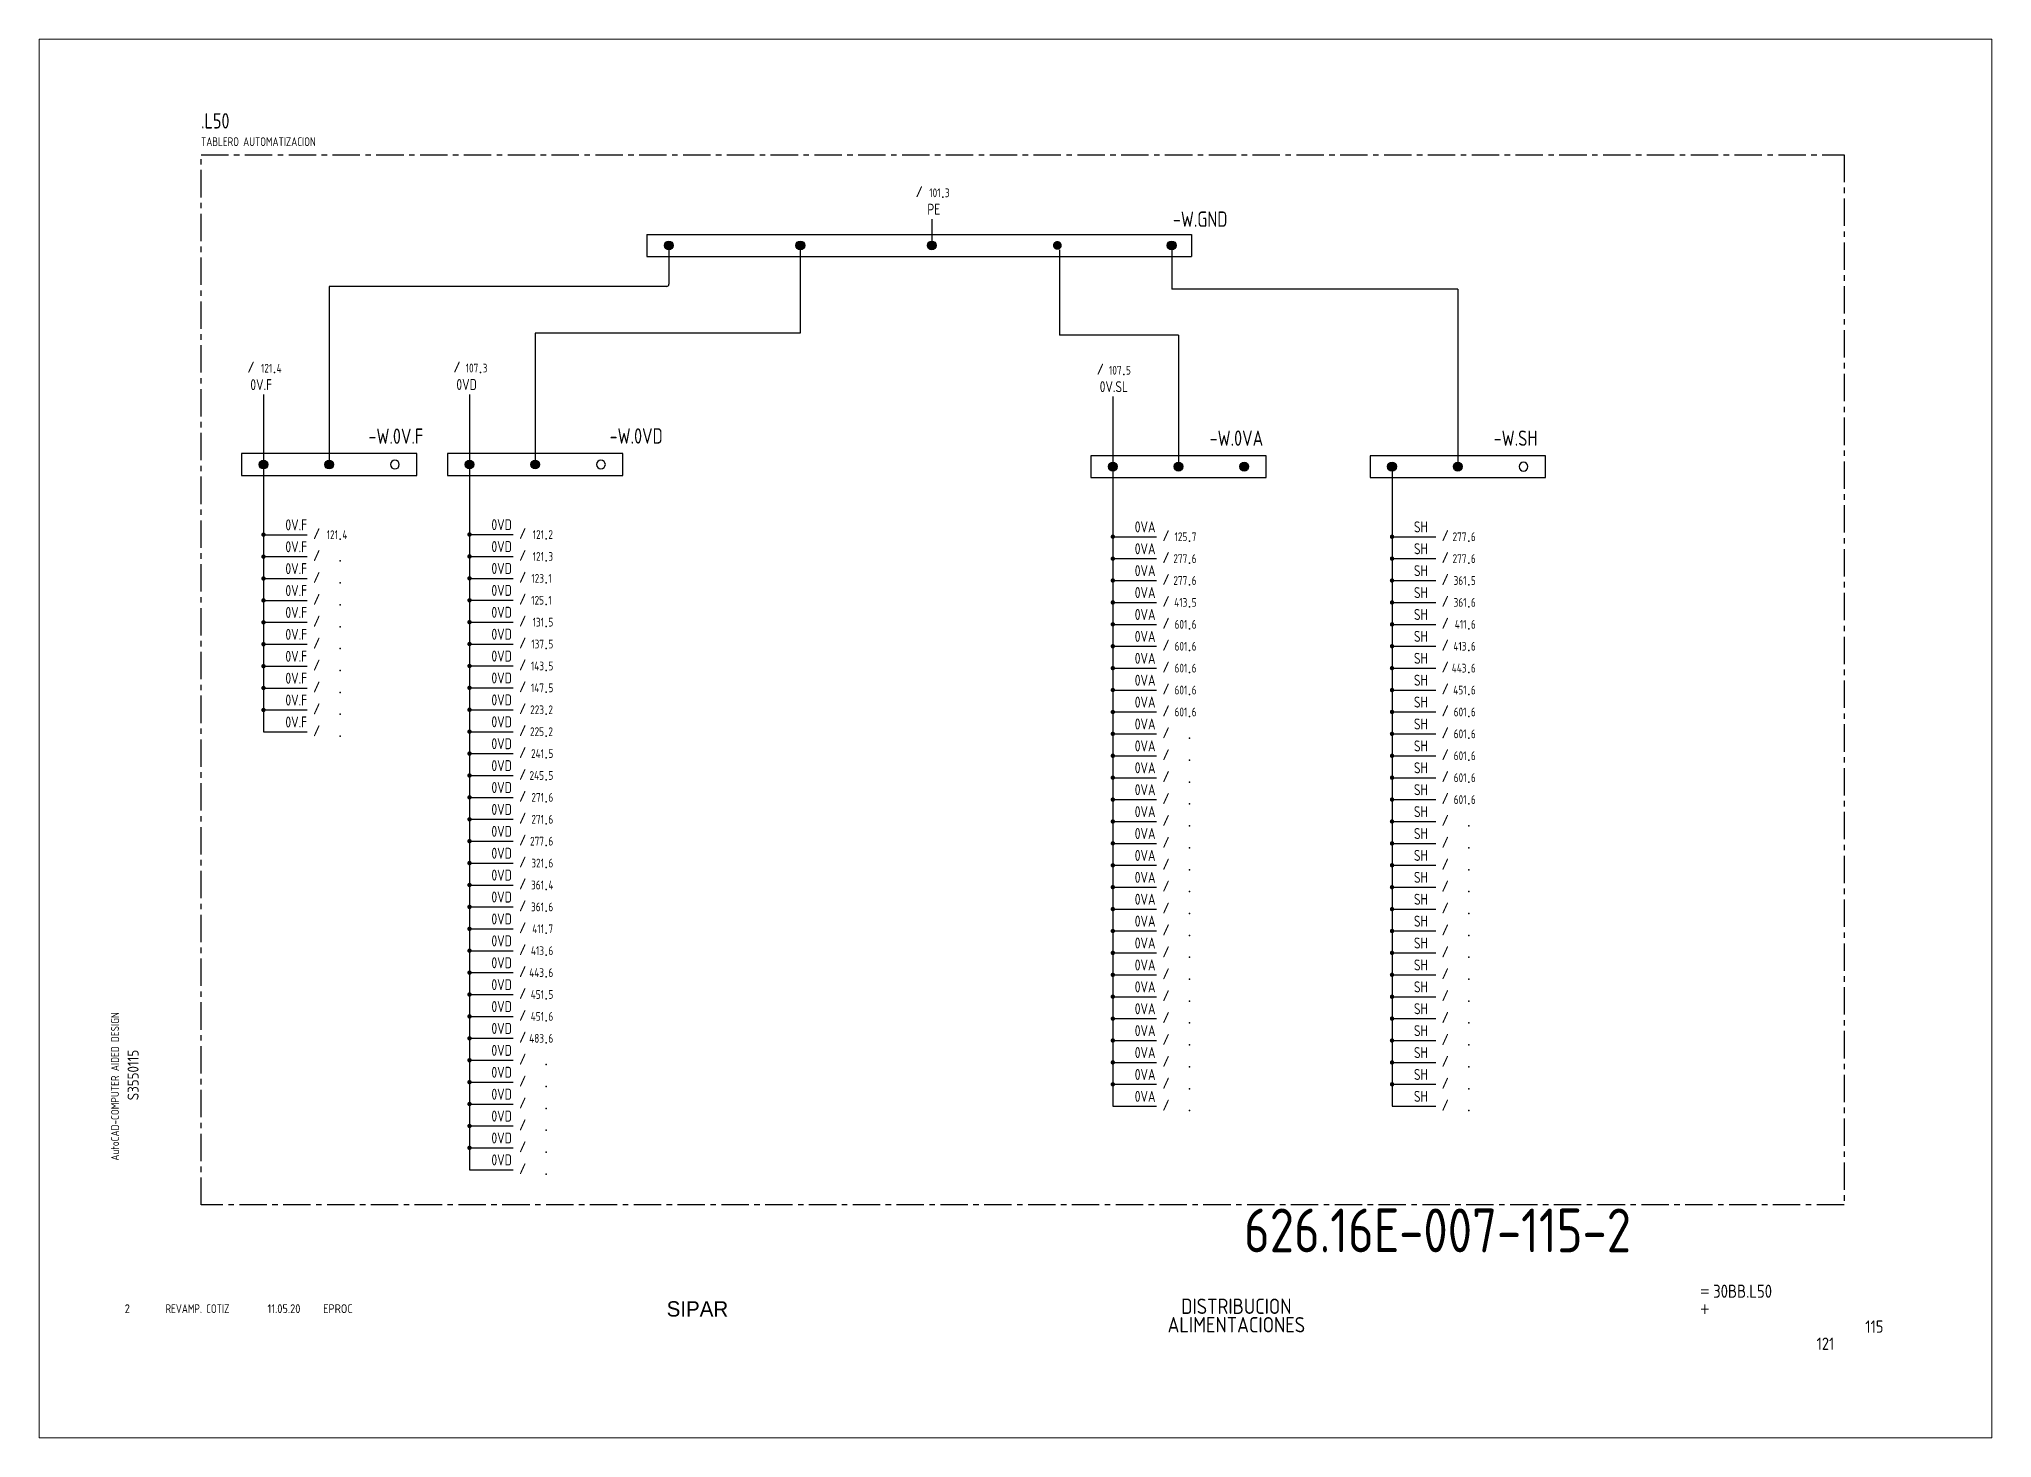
# Paper-space layout 'Presentación1' of a CAD drawing. Extents: x -7 to 439, y -14 to 305.
# The model-space entities are those that its viewports show. They can reach past a viewport. Long polylines and large blocks are cut down to what shows.
import ezdxf
from ezdxf.enums import TextEntityAlignment as Align

# ---------------------------------------------------------------- set-up
doc = ezdxf.new("R2010")
doc.units = 0
doc.header["$LTSCALE"] = 5
doc.header["$MEASUREMENT"] = 0
doc.header["$PDSIZE"] = -2
doc.linetypes.add('CENTER', pattern=[2, 1.25, -0.25, 0.25, -0.25])
doc.layers.get('0').update_dxf_attribs({"linetype": 'CONTINUOUS'})
doc.layers.add('CART', color=7, linetype='CONTINUOUS')
doc.styles.add('DIN', font='DIN.shx', dxfattribs={"width": 0.85})
doc.styles.add('ISO', font='DIN', dxfattribs={"width": 0.8})
doc.styles.add('N', font='ROMANS', dxfattribs={"width": 0.85, "height": 3})
doc.styles.add('SIMPLEX', font='SIMPLEX', dxfattribs={"width": 0.85})
doc.styles.add('X', font='UNIV.SHX', dxfattribs={"height": 3.5})

psp = doc.layouts.new('Presentación1')

msp = doc.modelspace()

# ---------------------------------------------------------------- texts
at = {"color": 3, "style": 'DIN'}
for s, width, p in [('2', 0.9, (12.79, 14.05)), ('REVAMP. COTIZ', 0.8, (22.1, 14.05)), ('11.05.20', 0.9, (45.38, 14.05)), ('EPROC', 0.9, (58.06, 14.05))]:
    msp.add_text(s, height=2, dxfattribs=dict(at, width=width)).set_placement(p)
at = {"color": 2, "insert": (268.25, 37.92), "char_height": 10, "width": 111.0411, "attachment_point": 1, "style": 'DIN'}
msp.add_mtext('626.16E-007-115-2', dxfattribs=at)
at = {"layer": 'CART', "color": 1, "style": 'DIN', "width": 0.9}
msp.add_text('AutoCAD-COMPUTER AIDED DESIGN', height=1.8, rotation=90, dxfattribs=at).set_placement((11.47, 48.84))
at = {"layer": 'CART', "color": 3, "style": 'N', "width": 0.85}
for s, p in [('=', (372.24, 17.91)), ('+', (372.24, 13.87))]:
    msp.add_text(s, height=2.5, dxfattribs=at).set_placement(p)
at = {"layer": 'CART', "color": 3, "style": 'DIN', "width": 0.9, "flags": 1}
msp.add_attdef('S3550115', text='', height=2.5, rotation=90, dxfattribs=at).set_placement((15.95, 68.38), align=Align.CENTER)
at = {"layer": 'CART', "color": 3, "style": 'DIN', "width": 0.85}
msp.add_attdef('30BB.L50', text='', height=3, dxfattribs=at).set_placement((375.33, 16.63), align=Align.BOTTOM_LEFT)
at = {"layer": 'CART', "color": 6, "style": 'X', "flags": 1}
msp.add_attdef('SIPAR', text='', height=3.5, dxfattribs=at).set_placement((143.5, 15), align=Align.MIDDLE)
at = {"layer": 'CART', "color": 2, "style": 'DIN', "width": 0.9, "flags": 1}
for tag, p in [('DISTRIBUCION', (266.5, 15.6)), ('ALIMENTACIONES', (266.5, 11.39))]:
    msp.add_attdef(tag, text='', height=3.5, dxfattribs=at).set_placement(p, align=Align.MIDDLE)
msp.add_attdef('115', text='', height=2.8, dxfattribs=at).set_placement((414.2, 9.56), align=Align.RIGHT)
at = {"layer": 'CART', "color": 7, "style": 'DIN', "width": 0.9, "flags": 1}
msp.add_attdef('121', (398.93, 5.65), '', height=2.8, dxfattribs=at)

# ---------------------------------------------------------------- blocks, each defined once
blk = doc.blocks.new('CEI1076')
blk.add_point((-3.5, -1))
at = {"style": 'ISO'}
blk.add_text('/', height=2.5, dxfattribs=at).set_placement((-8, -1), align=Align.RIGHT)
for tag, height, style, flags, p in [('FG', 2, 'ISO', 8, (-4, -1)), ('#LINEA', 2.5, 'SIMPLEX', 1, (13.5, -4))]:
    blk.add_attdef(tag, text='', height=height, dxfattribs=dict(style=style, flags=flags)).set_placement(p, align=Align.RIGHT)
for tag, p, height, style, flags in [('CAT', (-3, -1), 2, 'ISO', 8), ('PRES', (2.5, -8.5), 2.5, 'SIMPLEX', 9)]:
    blk.add_attdef(tag, p, '', height=height, dxfattribs=dict(style=style, flags=flags))
at = {"color": 7, "linetype": 'Continuous', "style": 'ISO'}
blk.add_attdef('NOME', (3.5, 1), '', height=2.5, dxfattribs=at)
blk = doc.blocks.new('NOTA')
at = {"color": 5, "linetype": 'Continuous'}
blk.add_line((0, 0), (0, 0), dxfattribs=at)
at = {"color": 3, "style": 'DIN', "width": 0.8}
blk.add_attdef('NOME', text='', height=3.5, dxfattribs=at).set_placement((0, 0), align=Align.MIDDLE)
at = {"color": 7, "style": 'SIMPLEX', "flags": 9}
for tag, p in [('TIPO', (-2.04, -5.14)), ('QUADRO', (-2.04, -7.64))]:
    blk.add_attdef(tag, p, '', height=1, dxfattribs=at)
blk = doc.blocks.new('BOX')
at = {"color": 3, "style": 'ISO', "width": 0.8}
blk.add_attdef('BOX', (0, 6), '', height=3.5, dxfattribs=at)
at = {"color": 7, "style": 'ISO', "width": 0.8}
blk.add_attdef('DESC', (0, 2), '', height=2, dxfattribs=at)

# ---------------------------------------------------------------- linework, layer by layer
for p, q in [((196.98, 263.76), (196.98, 257.76)), ((136.98, 258.01), (136.98, 248.91)), ((166.98, 258.01), (166.98, 237.76)), ((226.15, 256.76), (226.15, 237.26)), ((251.74, 258.01), (251.74, 247.76)), ((59.46, 248.41), (59.46, 208.22)), ((136.48, 248.41), (59.46, 248.41)), ((317.03, 247.76), (251.74, 247.76)), ((317.03, 247.76), (317.03, 207.76)), ((106.48, 237.76), (106.48, 208.26)), ((166.98, 237.76), (106.48, 237.76)), ((253.31, 237.26), (226.15, 237.26)), ((253.31, 237.26), (253.31, 207.76)), ((44.46, 223.72), (44.46, 207.72)), ((91.48, 223.76), (91.48, 207.76)), ((238.31, 223.26), (238.31, 207.26)), ((44.46, 207.22), (44.46, 146.72)), ((91.48, 207.26), (91.48, 46.76)), ((238.31, 206.76), (238.31, 61.26)), ((302.03, 206.76), (302.03, 61.26)), ((44.46, 191.72), (54.46, 191.72)), ((91.48, 191.76), (101.48, 191.76)), ((238.31, 191.26), (248.31, 191.26)), ((302.03, 191.26), (312.03, 191.26)), ((44.46, 186.72), (54.46, 186.72)), ((91.48, 186.76), (101.48, 186.76)), ((238.31, 186.26), (248.31, 186.26)), ((302.03, 186.26), (312.03, 186.26)), ((44.46, 181.72), (54.46, 181.72)), ((91.48, 181.76), (101.48, 181.76)), ((238.31, 181.26), (248.31, 181.26)), ((302.03, 181.26), (312.03, 181.26)), ((44.46, 176.72), (54.46, 176.72)), ((91.48, 176.76), (101.48, 176.76)), ((238.31, 176.26), (248.31, 176.26)), ((302.03, 176.26), (312.03, 176.26)), ((44.46, 171.72), (54.46, 171.72)), ((91.48, 171.76), (101.48, 171.76)), ((238.31, 171.26), (248.31, 171.26)), ((302.03, 171.26), (312.03, 171.26)), ((44.46, 166.72), (54.46, 166.72)), ((91.48, 166.76), (101.48, 166.76)), ((238.31, 166.26), (248.31, 166.26)), ((302.03, 166.26), (312.03, 166.26)), ((44.46, 161.72), (54.46, 161.72)), ((91.48, 161.76), (101.48, 161.76)), ((238.31, 161.26), (248.31, 161.26)), ((302.03, 161.26), (312.03, 161.26)), ((44.46, 156.72), (54.46, 156.72)), ((91.48, 156.76), (101.48, 156.76)), ((238.31, 156.26), (248.31, 156.26)), ((302.03, 156.26), (312.03, 156.26)), ((44.46, 151.72), (54.46, 151.72)), ((91.48, 151.76), (101.48, 151.76)), ((238.31, 151.26), (248.31, 151.26)), ((302.03, 151.26), (312.03, 151.26)), ((44.46, 146.72), (54.46, 146.72)), ((91.48, 146.76), (101.48, 146.76)), ((238.31, 146.26), (248.31, 146.26)), ((302.03, 146.26), (312.03, 146.26)), ((91.48, 141.76), (101.48, 141.76)), ((238.31, 141.26), (248.31, 141.26)), ((302.03, 141.26), (312.03, 141.26)), ((91.48, 136.76), (101.48, 136.76)), ((238.31, 136.26), (248.31, 136.26)), ((302.03, 136.26), (312.03, 136.26)), ((91.48, 131.76), (101.48, 131.76)), ((238.31, 131.26), (248.31, 131.26)), ((302.03, 131.26), (312.03, 131.26)), ((91.48, 126.76), (101.48, 126.76)), ((238.31, 126.26), (248.31, 126.26)), ((302.03, 126.26), (312.03, 126.26)), ((91.48, 121.76), (101.48, 121.76)), ((238.31, 121.26), (248.31, 121.26)), ((302.03, 121.26), (312.03, 121.26)), ((91.48, 116.76), (101.48, 116.76)), ((238.31, 116.26), (248.31, 116.26)), ((302.03, 116.26), (312.03, 116.26)), ((91.48, 111.76), (101.48, 111.76)), ((238.31, 111.26), (248.31, 111.26)), ((302.03, 111.26), (312.03, 111.26)), ((91.48, 106.76), (101.48, 106.76)), ((238.31, 106.26), (248.31, 106.26)), ((302.03, 106.26), (312.03, 106.26)), ((91.48, 101.76), (101.48, 101.76)), ((238.31, 101.26), (248.31, 101.26)), ((302.03, 101.26), (312.03, 101.26)), ((91.48, 96.76), (101.48, 96.76)), ((238.31, 96.26), (248.31, 96.26)), ((302.03, 96.26), (312.03, 96.26)), ((91.48, 91.76), (101.48, 91.76)), ((238.31, 91.26), (248.31, 91.26)), ((302.03, 91.26), (312.03, 91.26)), ((91.48, 86.76), (101.48, 86.76)), ((238.31, 86.26), (248.31, 86.26)), ((302.03, 86.26), (312.03, 86.26)), ((91.48, 81.76), (101.48, 81.76)), ((238.31, 81.26), (248.31, 81.26)), ((302.03, 81.26), (312.03, 81.26)), ((91.48, 76.76), (101.48, 76.76)), ((238.31, 76.26), (248.31, 76.26)), ((302.03, 76.26), (312.03, 76.26)), ((91.48, 71.76), (101.48, 71.76)), ((238.31, 71.26), (248.31, 71.26)), ((302.03, 71.26), (312.03, 71.26)), ((91.48, 66.76), (101.48, 66.76)), ((238.31, 66.26), (248.31, 66.26)), ((302.03, 66.26), (312.03, 66.26)), ((91.48, 61.76), (101.48, 61.76)), ((238.31, 61.26), (248.31, 61.26)), ((302.03, 61.26), (312.03, 61.26)), ((91.48, 56.76), (101.48, 56.76)), ((91.48, 51.76), (101.48, 51.76)), ((91.48, 46.76), (101.48, 46.76))]:
    msp.add_line(p, q)
at = {"color": 4}
for p, q in [((131.98, 260.26), (131.98, 255.26)), ((256.24, 260.26), (256.24, 255.26)), ((86.48, 210.26), (86.48, 205.26)), ((126.48, 210.26), (86.48, 210.26)), ((233.31, 209.76), (233.31, 204.76)), ((273.31, 209.76), (233.31, 209.76)), ((273.31, 204.76), (273.31, 209.76)), ((337.03, 209.76), (297.03, 209.76)), ((297.03, 209.76), (297.03, 204.76)), ((337.03, 204.76), (337.03, 209.76)), ((86.48, 205.26), (126.48, 205.26)), ((233.31, 204.76), (273.31, 204.76)), ((297.03, 204.76), (337.03, 204.76))]:
    msp.add_line(p, q, dxfattribs=at)
at = {"color": 4, "linetype": 'Continuous'}
for p, q in [((131.98, 260.26), (256.24, 260.26)), ((131.98, 255.26), (256.24, 255.26))]:
    msp.add_line(p, q, dxfattribs=at)
at = {"color": 3, "linetype": 'CENTER'}
msp.add_lwpolyline([(30.21, 38.73), (30.21, 278.44), (405.21, 278.44), (405.21, 38.73)], close=True, dxfattribs=at)
for points, const_width in [([(136.48, 257.76, 1), (137.48, 257.76, 1)], 1), ([(166.48, 257.76, 1), (167.48, 257.76, 1)], 1), ([(196.48, 257.76, 1), (197.48, 257.76, 1)], 1), ([(225.15, 257.76, 1), (226.15, 257.76, 1)], 1), ([(252.24, 257.76, -1), (251.24, 257.76, -1)], 1), ([(43.96, 207.72, 1), (44.96, 207.72, 1)], 1), ([(58.96, 207.72, 1), (59.96, 207.72, 1)], 1), ([(90.98, 207.76, 1), (91.98, 207.76, 1)], 1), ([(105.98, 207.76, 1), (106.98, 207.76, 1)], 1), ([(237.81, 207.26, 1), (238.81, 207.26, 1)], 1), ([(252.81, 207.26, 1), (253.81, 207.26, 1)], 1), ([(267.81, 207.26, 1), (268.81, 207.26, 1)], 1), ([(301.53, 207.26, 1), (302.53, 207.26, 1)], 1), ([(316.53, 207.26, 1), (317.53, 207.26, 1)], 1), ([(44.21, 191.72, 1), (44.71, 191.72, 1)], 0.5), ([(91.23, 191.76, 1), (91.73, 191.76, 1)], 0.5), ([(238.06, 191.26, 1), (238.56, 191.26, 1)], 0.5), ([(301.78, 191.26, 1), (302.28, 191.26, 1)], 0.5), ([(44.21, 186.72, 1), (44.71, 186.72, 1)], 0.5), ([(91.23, 186.76, 1), (91.73, 186.76, 1)], 0.5), ([(238.06, 186.26, 1), (238.56, 186.26, 1)], 0.5), ([(301.78, 186.26, 1), (302.28, 186.26, 1)], 0.5), ([(44.21, 181.72, 1), (44.71, 181.72, 1)], 0.5), ([(91.23, 181.76, 1), (91.73, 181.76, 1)], 0.5), ([(238.06, 181.26, 1), (238.56, 181.26, 1)], 0.5), ([(301.78, 181.26, 1), (302.28, 181.26, 1)], 0.5), ([(44.21, 176.72, 1), (44.71, 176.72, 1)], 0.5), ([(91.23, 176.76, 1), (91.73, 176.76, 1)], 0.5), ([(238.06, 176.26, 1), (238.56, 176.26, 1)], 0.5), ([(301.78, 176.26, 1), (302.28, 176.26, 1)], 0.5), ([(44.21, 171.72, 1), (44.71, 171.72, 1)], 0.5), ([(91.23, 171.76, 1), (91.73, 171.76, 1)], 0.5), ([(238.06, 171.26, 1), (238.56, 171.26, 1)], 0.5), ([(301.78, 171.26, 1), (302.28, 171.26, 1)], 0.5), ([(44.21, 166.72, 1), (44.71, 166.72, 1)], 0.5), ([(91.23, 166.76, 1), (91.73, 166.76, 1)], 0.5), ([(238.06, 166.26, 1), (238.56, 166.26, 1)], 0.5), ([(301.78, 166.26, 1), (302.28, 166.26, 1)], 0.5), ([(44.21, 161.72, 1), (44.71, 161.72, 1)], 0.5), ([(91.23, 161.76, 1), (91.73, 161.76, 1)], 0.5), ([(238.06, 161.26, 1), (238.56, 161.26, 1)], 0.5), ([(301.78, 161.26, 1), (302.28, 161.26, 1)], 0.5), ([(44.21, 156.72, 1), (44.71, 156.72, 1)], 0.5), ([(91.23, 156.76, 1), (91.73, 156.76, 1)], 0.5), ([(238.06, 156.26, 1), (238.56, 156.26, 1)], 0.5), ([(301.78, 156.26, 1), (302.28, 156.26, 1)], 0.5), ([(44.21, 151.72, 1), (44.71, 151.72, 1)], 0.5), ([(91.23, 151.76, 1), (91.73, 151.76, 1)], 0.5), ([(238.06, 151.26, 1), (238.56, 151.26, 1)], 0.5), ([(301.78, 151.26, 1), (302.28, 151.26, 1)], 0.5), ([(91.23, 146.76, 1), (91.73, 146.76, 1)], 0.5), ([(238.06, 146.26, 1), (238.56, 146.26, 1)], 0.5), ([(301.78, 146.26, 1), (302.28, 146.26, 1)], 0.5), ([(91.23, 141.76, 1), (91.73, 141.76, 1)], 0.5), ([(238.06, 141.26, 1), (238.56, 141.26, 1)], 0.5), ([(301.78, 141.26, 1), (302.28, 141.26, 1)], 0.5), ([(91.23, 136.76, 1), (91.73, 136.76, 1)], 0.5), ([(238.06, 136.26, 1), (238.56, 136.26, 1)], 0.5), ([(301.78, 136.26, 1), (302.28, 136.26, 1)], 0.5), ([(91.23, 131.76, 1), (91.73, 131.76, 1)], 0.5), ([(238.06, 131.26, 1), (238.56, 131.26, 1)], 0.5), ([(301.78, 131.26, 1), (302.28, 131.26, 1)], 0.5), ([(91.23, 126.76, 1), (91.73, 126.76, 1)], 0.5), ([(238.06, 126.26, 1), (238.56, 126.26, 1)], 0.5), ([(301.78, 126.26, 1), (302.28, 126.26, 1)], 0.5), ([(91.23, 121.76, 1), (91.73, 121.76, 1)], 0.5), ([(238.06, 121.26, 1), (238.56, 121.26, 1)], 0.5), ([(301.78, 121.26, 1), (302.28, 121.26, 1)], 0.5), ([(91.23, 116.76, 1), (91.73, 116.76, 1)], 0.5), ([(238.06, 116.26, 1), (238.56, 116.26, 1)], 0.5), ([(301.78, 116.26, 1), (302.28, 116.26, 1)], 0.5), ([(91.23, 111.76, 1), (91.73, 111.76, 1)], 0.5), ([(238.06, 111.26, 1), (238.56, 111.26, 1)], 0.5), ([(301.78, 111.26, 1), (302.28, 111.26, 1)], 0.5), ([(91.23, 106.76, 1), (91.73, 106.76, 1)], 0.5), ([(238.06, 106.26, 1), (238.56, 106.26, 1)], 0.5), ([(301.78, 106.26, 1), (302.28, 106.26, 1)], 0.5), ([(91.23, 101.76, 1), (91.73, 101.76, 1)], 0.5), ([(238.06, 101.26, 1), (238.56, 101.26, 1)], 0.5), ([(301.78, 101.26, 1), (302.28, 101.26, 1)], 0.5), ([(91.23, 96.76, 1), (91.73, 96.76, 1)], 0.5), ([(238.06, 96.26, 1), (238.56, 96.26, 1)], 0.5), ([(301.78, 96.26, 1), (302.28, 96.26, 1)], 0.5), ([(91.23, 91.76, 1), (91.73, 91.76, 1)], 0.5), ([(238.06, 91.26, 1), (238.56, 91.26, 1)], 0.5), ([(301.78, 91.26, 1), (302.28, 91.26, 1)], 0.5), ([(91.23, 86.76, 1), (91.73, 86.76, 1)], 0.5), ([(238.06, 86.26, 1), (238.56, 86.26, 1)], 0.5), ([(301.78, 86.26, 1), (302.28, 86.26, 1)], 0.5), ([(91.23, 81.76, 1), (91.73, 81.76, 1)], 0.5), ([(238.06, 81.26, 1), (238.56, 81.26, 1)], 0.5), ([(301.78, 81.26, 1), (302.28, 81.26, 1)], 0.5), ([(91.23, 76.76, 1), (91.73, 76.76, 1)], 0.5), ([(238.06, 76.26, 1), (238.56, 76.26, 1)], 0.5), ([(301.78, 76.26, 1), (302.28, 76.26, 1)], 0.5), ([(91.23, 71.76, 1), (91.73, 71.76, 1)], 0.5), ([(238.06, 71.26, 1), (238.56, 71.26, 1)], 0.5), ([(301.78, 71.26, 1), (302.28, 71.26, 1)], 0.5), ([(91.23, 66.76, 1), (91.73, 66.76, 1)], 0.5), ([(238.06, 66.26, 1), (238.56, 66.26, 1)], 0.5), ([(301.78, 66.26, 1), (302.28, 66.26, 1)], 0.5), ([(91.23, 61.76, 1), (91.73, 61.76, 1)], 0.5), ([(91.23, 56.76, 1), (91.73, 56.76, 1)], 0.5), ([(91.23, 51.76, 1), (91.73, 51.76, 1)], 0.5)]:
    msp.add_lwpolyline(points, format="xyb", close=True, dxfattribs=dict(const_width=const_width))
at = {"color": 4}
for points in [[(79.46, 210.22), (39.46, 210.22), (39.46, 205.22), (79.46, 205.22)], [(126.48, 210.26), (86.48, 210.26), (86.48, 205.26), (126.48, 205.26)]]:
    msp.add_lwpolyline(points, close=True, dxfattribs=at)
for centre in [(136.98, 257.76), (166.98, 257.76), (196.98, 257.76), (251.74, 257.76), (44.46, 207.72), (59.46, 207.72), (91.48, 207.76), (106.48, 207.76), (238.31, 207.26), (253.31, 207.26), (268.31, 207.26), (302.03, 207.26), (317.03, 207.26)]:
    msp.add_circle(centre, 1)
at = {"linetype": 'Continuous'}
for centre, start, end in [((226.15, 257.26), 90, 180), ((251.74, 257.76), 0, 90)]:
    msp.add_arc(centre, 0.5, start, end, dxfattribs=at)
for centre, radius, start, end in [((136.48, 248.91), 0.5, 270, 0), ((74.46, 207.72), 1, 0, 180), ((74.46, 207.72), 1, 180, 0), ((121.48, 207.76), 1, 0, 180), ((121.48, 207.76), 1, 180, 0), ((332.03, 207.26), 1, 0, 180), ((332.03, 207.26), 1, 180, 0)]:
    msp.add_arc(centre, radius, start, end)

# ---------------------------------------------------------------- block references
for name, p, values in [('BOX', (30.21, 278.44), {'BOX': '.L50', 'DESC': 'TABLERO AUTOMATIZACION'}), ('NOTA', (258.24, 263.76), {'NOME': '-W.GND'}), ('NOTA', (74.67, 214.22), {'NOME': '-W.0V.F'}), ('NOTA', (129.51, 214.26), {'NOME': '-W.0VD'}), ('NOTA', (266.51, 213.76), {'NOME': '-W.0VA'}), ('NOTA', (330.23, 213.76), {'NOME': '-W.SH'})]:
    msp.add_blockref(name, p).add_auto_attribs(values)
ref = msp.add_blockref('CEI1076', (202.98, 269.76))
ref.add_attrib('NOME', 'PE', (195.98, 264.76), dxfattribs={"color": 7, "linetype": 'Continuous', "height": 2.5, "style": 'DIN', "width": 0.8})
ref.add_attrib('FG', '101', dxfattribs={"height": 2, "style": 'DIN', "width": 0.8, "flags": 8}).set_placement((198.98, 268.76), align=Align.RIGHT)
ref.add_attrib('CAT', '3', (199.98, 268.76), dxfattribs={"height": 2, "style": 'DIN', "width": 0.8, "flags": 8})
ref = msp.add_blockref('CEI1076', (50.46, 229.72))
ref.add_attrib('NOME', '0V.F', (41.46, 224.72), dxfattribs={"color": 7, "linetype": 'Continuous', "height": 2.5, "style": 'DIN', "width": 0.8})
ref.add_attrib('FG', '121', dxfattribs={"height": 2, "style": 'DIN', "width": 0.8, "flags": 8}).set_placement((46.46, 228.72), align=Align.RIGHT)
ref.add_attrib('CAT', '4', (47.46, 228.72), dxfattribs={"height": 2, "style": 'DIN', "width": 0.8, "flags": 8})
ref = msp.add_blockref('CEI1076', (97.48, 229.76))
ref.add_attrib('NOME', '0VD', (88.48, 224.76), dxfattribs={"color": 7, "linetype": 'Continuous', "height": 2.5, "style": 'DIN', "width": 0.8})
ref.add_attrib('FG', '107', dxfattribs={"height": 2, "style": 'DIN', "width": 0.8, "flags": 8}).set_placement((93.48, 228.76), align=Align.RIGHT)
ref.add_attrib('CAT', '3', (94.48, 228.76), dxfattribs={"height": 2, "style": 'DIN', "width": 0.8, "flags": 8})
ref = msp.add_blockref('CEI1076', (244.31, 229.26))
ref.add_attrib('NOME', '0V.SL', (235.31, 224.26), dxfattribs={"color": 7, "linetype": 'Continuous', "height": 2.5, "style": 'DIN', "width": 0.8})
ref.add_attrib('FG', '107', dxfattribs={"height": 2, "style": 'DIN', "width": 0.8, "flags": 8}).set_placement((240.31, 228.26), align=Align.RIGHT)
ref.add_attrib('CAT', '5', (241.31, 228.26), dxfattribs={"height": 2, "style": 'DIN', "width": 0.8, "flags": 8})
ref = msp.add_blockref('CEI1076', (65.46, 191.72))
ref.add_attrib('NOME', '0V.F', (49.46, 192.72), dxfattribs={"color": 7, "linetype": 'Continuous', "height": 2.5, "style": 'DIN', "width": 0.8})
ref.add_attrib('FG', '121', dxfattribs={"height": 2, "style": 'DIN', "width": 0.8, "flags": 8}).set_placement((61.46, 190.72), align=Align.RIGHT)
ref.add_attrib('CAT', '4', (62.46, 190.72), dxfattribs={"height": 2, "style": 'DIN', "width": 0.8, "flags": 8})
ref = msp.add_blockref('CEI1076', (112.48, 191.76))
ref.add_attrib('NOME', '0VD', (96.48, 192.76), dxfattribs={"color": 7, "linetype": 'Continuous', "height": 2.5, "style": 'DIN', "width": 0.8})
ref.add_attrib('FG', '121', dxfattribs={"height": 2, "style": 'DIN', "width": 0.8, "flags": 8}).set_placement((108.48, 190.76), align=Align.RIGHT)
ref.add_attrib('CAT', '2', (109.48, 190.76), dxfattribs={"height": 2, "style": 'DIN', "width": 0.8, "flags": 8})
ref = msp.add_blockref('CEI1076', (259.31, 191.26))
ref.add_attrib('NOME', '0VA', (243.31, 192.26), dxfattribs={"color": 7, "linetype": 'Continuous', "height": 2.5, "style": 'DIN', "width": 0.8})
ref.add_attrib('FG', '125', dxfattribs={"height": 2, "style": 'DIN', "width": 0.8, "flags": 8}).set_placement((255.31, 190.26), align=Align.RIGHT)
ref.add_attrib('CAT', '7', (256.31, 190.26), dxfattribs={"height": 2, "style": 'DIN', "width": 0.8, "flags": 8})
ref = msp.add_blockref('CEI1076', (323.03, 191.26))
ref.add_attrib('NOME', 'SH', (307.03, 192.26), dxfattribs={"color": 7, "linetype": 'Continuous', "height": 2.5, "style": 'DIN', "width": 0.8})
ref.add_attrib('FG', '277', dxfattribs={"height": 2, "style": 'DIN', "width": 0.8, "flags": 8}).set_placement((319.03, 190.26), align=Align.RIGHT)
ref.add_attrib('CAT', '6', (320.03, 190.26), dxfattribs={"height": 2, "style": 'DIN', "width": 0.8, "flags": 8})
ref = msp.add_blockref('CEI1076', (65.46, 186.72))
ref.add_attrib('NOME', '0V.F', (49.46, 187.72), dxfattribs={"color": 7, "linetype": 'Continuous', "height": 2.5, "style": 'DIN', "width": 0.8})
ref = msp.add_blockref('CEI1076', (112.48, 186.76))
ref.add_attrib('NOME', '0VD', (96.48, 187.76), dxfattribs={"color": 7, "linetype": 'Continuous', "height": 2.5, "style": 'DIN', "width": 0.8})
ref.add_attrib('FG', '121', dxfattribs={"height": 2, "style": 'DIN', "width": 0.8, "flags": 8}).set_placement((108.48, 185.76), align=Align.RIGHT)
ref.add_attrib('CAT', '3', (109.48, 185.76), dxfattribs={"height": 2, "style": 'DIN', "width": 0.8, "flags": 8})
ref = msp.add_blockref('CEI1076', (259.31, 186.26))
ref.add_attrib('NOME', '0VA', (243.31, 187.26), dxfattribs={"color": 7, "linetype": 'Continuous', "height": 2.5, "style": 'DIN', "width": 0.8})
ref.add_attrib('FG', '277', dxfattribs={"height": 2, "style": 'DIN', "width": 0.8, "flags": 8}).set_placement((255.31, 185.26), align=Align.RIGHT)
ref.add_attrib('CAT', '6', (256.31, 185.26), dxfattribs={"height": 2, "style": 'DIN', "width": 0.8, "flags": 8})
ref = msp.add_blockref('CEI1076', (323.03, 186.26))
ref.add_attrib('NOME', 'SH', (307.03, 187.26), dxfattribs={"color": 7, "linetype": 'Continuous', "height": 2.5, "style": 'DIN', "width": 0.8})
ref.add_attrib('FG', '277', dxfattribs={"height": 2, "style": 'DIN', "width": 0.8, "flags": 8}).set_placement((319.03, 185.26), align=Align.RIGHT)
ref.add_attrib('CAT', '6', (320.03, 185.26), dxfattribs={"height": 2, "style": 'DIN', "width": 0.8, "flags": 8})
ref = msp.add_blockref('CEI1076', (65.46, 181.72))
ref.add_attrib('NOME', '0V.F', (49.46, 182.72), dxfattribs={"color": 7, "linetype": 'Continuous', "height": 2.5, "style": 'DIN', "width": 0.8})
ref = msp.add_blockref('CEI1076', (112.48, 181.76))
ref.add_attrib('NOME', '0VD', (96.48, 182.76), dxfattribs={"color": 7, "linetype": 'Continuous', "height": 2.5, "style": 'DIN', "width": 0.8})
ref.add_attrib('FG', '123', dxfattribs={"height": 2, "style": 'DIN', "width": 0.8, "flags": 8}).set_placement((108.48, 180.76), align=Align.RIGHT)
ref.add_attrib('CAT', '1', (109.48, 180.76), dxfattribs={"height": 2, "style": 'DIN', "width": 0.8, "flags": 8})
ref = msp.add_blockref('CEI1076', (259.31, 181.26))
ref.add_attrib('NOME', '0VA', (243.31, 182.26), dxfattribs={"color": 7, "linetype": 'Continuous', "height": 2.5, "style": 'DIN', "width": 0.8})
ref.add_attrib('FG', '277', dxfattribs={"height": 2, "style": 'DIN', "width": 0.8, "flags": 8}).set_placement((255.31, 180.26), align=Align.RIGHT)
ref.add_attrib('CAT', '6', (256.31, 180.26), dxfattribs={"height": 2, "style": 'DIN', "width": 0.8, "flags": 8})
ref = msp.add_blockref('CEI1076', (323.03, 181.26))
ref.add_attrib('NOME', 'SH', (307.03, 182.26), dxfattribs={"color": 7, "linetype": 'Continuous', "height": 2.5, "style": 'DIN', "width": 0.8})
ref.add_attrib('FG', '361', dxfattribs={"height": 2, "style": 'DIN', "width": 0.8, "flags": 8}).set_placement((319.03, 180.26), align=Align.RIGHT)
ref.add_attrib('CAT', '5', (320.03, 180.26), dxfattribs={"height": 2, "style": 'DIN', "width": 0.8, "flags": 8})
ref = msp.add_blockref('CEI1076', (65.46, 176.72))
ref.add_attrib('NOME', '0V.F', (49.46, 177.72), dxfattribs={"color": 7, "linetype": 'Continuous', "height": 2.5, "style": 'DIN', "width": 0.8})
ref = msp.add_blockref('CEI1076', (112.48, 176.76))
ref.add_attrib('NOME', '0VD', (96.48, 177.76), dxfattribs={"color": 7, "linetype": 'Continuous', "height": 2.5, "style": 'DIN', "width": 0.8})
ref.add_attrib('FG', '125', dxfattribs={"height": 2, "style": 'DIN', "width": 0.8, "flags": 8}).set_placement((108.48, 175.76), align=Align.RIGHT)
ref.add_attrib('CAT', '1', (109.48, 175.76), dxfattribs={"height": 2, "style": 'DIN', "width": 0.8, "flags": 8})
ref = msp.add_blockref('CEI1076', (259.31, 176.26))
ref.add_attrib('NOME', '0VA', (243.31, 177.26), dxfattribs={"color": 7, "linetype": 'Continuous', "height": 2.5, "style": 'DIN', "width": 0.8})
ref.add_attrib('FG', '413', dxfattribs={"height": 2, "style": 'DIN', "width": 0.8, "flags": 8}).set_placement((255.31, 175.26), align=Align.RIGHT)
ref.add_attrib('CAT', '5', (256.31, 175.26), dxfattribs={"height": 2, "style": 'DIN', "width": 0.8, "flags": 8})
ref = msp.add_blockref('CEI1076', (323.03, 176.26))
ref.add_attrib('NOME', 'SH', (307.03, 177.26), dxfattribs={"color": 7, "linetype": 'Continuous', "height": 2.5, "style": 'DIN', "width": 0.8})
ref.add_attrib('FG', '361', dxfattribs={"height": 2, "style": 'DIN', "width": 0.8, "flags": 8}).set_placement((319.03, 175.26), align=Align.RIGHT)
ref.add_attrib('CAT', '6', (320.03, 175.26), dxfattribs={"height": 2, "style": 'DIN', "width": 0.8, "flags": 8})
ref = msp.add_blockref('CEI1076', (65.46, 171.72))
ref.add_attrib('NOME', '0V.F', (49.46, 172.72), dxfattribs={"color": 7, "linetype": 'Continuous', "height": 2.5, "style": 'DIN', "width": 0.8})
ref = msp.add_blockref('CEI1076', (112.48, 171.76))
ref.add_attrib('NOME', '0VD', (96.48, 172.76), dxfattribs={"color": 7, "linetype": 'Continuous', "height": 2.5, "style": 'DIN', "width": 0.8})
ref.add_attrib('FG', '131', dxfattribs={"height": 2, "style": 'DIN', "width": 0.8, "flags": 8}).set_placement((108.48, 170.76), align=Align.RIGHT)
ref.add_attrib('CAT', '5', (109.48, 170.76), dxfattribs={"height": 2, "style": 'DIN', "width": 0.8, "flags": 8})
ref = msp.add_blockref('CEI1076', (259.31, 171.26))
ref.add_attrib('NOME', '0VA', (243.31, 172.26), dxfattribs={"color": 7, "linetype": 'Continuous', "height": 2.5, "style": 'DIN', "width": 0.8})
ref.add_attrib('FG', '601', dxfattribs={"height": 2, "style": 'DIN', "width": 0.8, "flags": 8}).set_placement((255.31, 170.26), align=Align.RIGHT)
ref.add_attrib('CAT', '6', (256.31, 170.26), dxfattribs={"height": 2, "style": 'DIN', "width": 0.8, "flags": 8})
ref = msp.add_blockref('CEI1076', (323.03, 171.26))
ref.add_attrib('NOME', 'SH', (307.03, 172.26), dxfattribs={"color": 7, "linetype": 'Continuous', "height": 2.5, "style": 'DIN', "width": 0.8})
ref.add_attrib('FG', '411', dxfattribs={"height": 2, "style": 'DIN', "width": 0.8, "flags": 8}).set_placement((319.03, 170.26), align=Align.RIGHT)
ref.add_attrib('CAT', '6', (320.03, 170.26), dxfattribs={"height": 2, "style": 'DIN', "width": 0.8, "flags": 8})
ref = msp.add_blockref('CEI1076', (65.46, 166.72))
ref.add_attrib('NOME', '0V.F', (49.46, 167.72), dxfattribs={"color": 7, "linetype": 'Continuous', "height": 2.5, "style": 'DIN', "width": 0.8})
ref = msp.add_blockref('CEI1076', (112.48, 166.76))
ref.add_attrib('NOME', '0VD', (96.48, 167.76), dxfattribs={"color": 7, "linetype": 'Continuous', "height": 2.5, "style": 'DIN', "width": 0.8})
ref.add_attrib('FG', '137', dxfattribs={"height": 2, "style": 'DIN', "width": 0.8, "flags": 8}).set_placement((108.48, 165.76), align=Align.RIGHT)
ref.add_attrib('CAT', '5', (109.48, 165.76), dxfattribs={"height": 2, "style": 'DIN', "width": 0.8, "flags": 8})
ref = msp.add_blockref('CEI1076', (259.31, 166.26))
ref.add_attrib('NOME', '0VA', (243.31, 167.26), dxfattribs={"color": 7, "linetype": 'Continuous', "height": 2.5, "style": 'DIN', "width": 0.8})
ref.add_attrib('FG', '601', dxfattribs={"height": 2, "style": 'DIN', "width": 0.8, "flags": 8}).set_placement((255.31, 165.26), align=Align.RIGHT)
ref.add_attrib('CAT', '6', (256.31, 165.26), dxfattribs={"height": 2, "style": 'DIN', "width": 0.8, "flags": 8})
ref = msp.add_blockref('CEI1076', (323.03, 166.26))
ref.add_attrib('NOME', 'SH', (307.03, 167.26), dxfattribs={"color": 7, "linetype": 'Continuous', "height": 2.5, "style": 'DIN', "width": 0.8})
ref.add_attrib('FG', '413', dxfattribs={"height": 2, "style": 'DIN', "width": 0.8, "flags": 8}).set_placement((319.03, 165.26), align=Align.RIGHT)
ref.add_attrib('CAT', '6', (320.03, 165.26), dxfattribs={"height": 2, "style": 'DIN', "width": 0.8, "flags": 8})
ref = msp.add_blockref('CEI1076', (65.46, 161.72))
ref.add_attrib('NOME', '0V.F', (49.46, 162.72), dxfattribs={"color": 7, "linetype": 'Continuous', "height": 2.5, "style": 'DIN', "width": 0.8})
ref = msp.add_blockref('CEI1076', (112.48, 161.76))
ref.add_attrib('NOME', '0VD', (96.48, 162.76), dxfattribs={"color": 7, "linetype": 'Continuous', "height": 2.5, "style": 'DIN', "width": 0.8})
ref.add_attrib('FG', '143', dxfattribs={"height": 2, "style": 'DIN', "width": 0.8, "flags": 8}).set_placement((108.48, 160.76), align=Align.RIGHT)
ref.add_attrib('CAT', '5', (109.48, 160.76), dxfattribs={"height": 2, "style": 'DIN', "width": 0.8, "flags": 8})
ref = msp.add_blockref('CEI1076', (259.31, 161.26))
ref.add_attrib('NOME', '0VA', (243.31, 162.26), dxfattribs={"color": 7, "linetype": 'Continuous', "height": 2.5, "style": 'DIN', "width": 0.8})
ref.add_attrib('FG', '601', dxfattribs={"height": 2, "style": 'DIN', "width": 0.8, "flags": 8}).set_placement((255.31, 160.26), align=Align.RIGHT)
ref.add_attrib('CAT', '6', (256.31, 160.26), dxfattribs={"height": 2, "style": 'DIN', "width": 0.8, "flags": 8})
ref = msp.add_blockref('CEI1076', (323.03, 161.26))
ref.add_attrib('NOME', 'SH', (307.03, 162.26), dxfattribs={"color": 7, "linetype": 'Continuous', "height": 2.5, "style": 'DIN', "width": 0.8})
ref.add_attrib('FG', '443', dxfattribs={"height": 2, "style": 'DIN', "width": 0.8, "flags": 8}).set_placement((319.03, 160.26), align=Align.RIGHT)
ref.add_attrib('CAT', '6', (320.03, 160.26), dxfattribs={"height": 2, "style": 'DIN', "width": 0.8, "flags": 8})
ref = msp.add_blockref('CEI1076', (65.46, 156.72))
ref.add_attrib('NOME', '0V.F', (49.46, 157.72), dxfattribs={"color": 7, "linetype": 'Continuous', "height": 2.5, "style": 'DIN', "width": 0.8})
ref = msp.add_blockref('CEI1076', (112.48, 156.76))
ref.add_attrib('NOME', '0VD', (96.48, 157.76), dxfattribs={"color": 7, "linetype": 'Continuous', "height": 2.5, "style": 'DIN', "width": 0.8})
ref.add_attrib('FG', '147', dxfattribs={"height": 2, "style": 'DIN', "width": 0.8, "flags": 8}).set_placement((108.48, 155.76), align=Align.RIGHT)
ref.add_attrib('CAT', '5', (109.48, 155.76), dxfattribs={"height": 2, "style": 'DIN', "width": 0.8, "flags": 8})
ref = msp.add_blockref('CEI1076', (259.31, 156.26))
ref.add_attrib('NOME', '0VA', (243.31, 157.26), dxfattribs={"color": 7, "linetype": 'Continuous', "height": 2.5, "style": 'DIN', "width": 0.8})
ref.add_attrib('FG', '601', dxfattribs={"height": 2, "style": 'DIN', "width": 0.8, "flags": 8}).set_placement((255.31, 155.26), align=Align.RIGHT)
ref.add_attrib('CAT', '6', (256.31, 155.26), dxfattribs={"height": 2, "style": 'DIN', "width": 0.8, "flags": 8})
ref = msp.add_blockref('CEI1076', (323.03, 156.26))
ref.add_attrib('NOME', 'SH', (307.03, 157.26), dxfattribs={"color": 7, "linetype": 'Continuous', "height": 2.5, "style": 'DIN', "width": 0.8})
ref.add_attrib('FG', '451', dxfattribs={"height": 2, "style": 'DIN', "width": 0.8, "flags": 8}).set_placement((319.03, 155.26), align=Align.RIGHT)
ref.add_attrib('CAT', '6', (320.03, 155.26), dxfattribs={"height": 2, "style": 'DIN', "width": 0.8, "flags": 8})
ref = msp.add_blockref('CEI1076', (65.46, 151.72))
ref.add_attrib('NOME', '0V.F', (49.46, 152.72), dxfattribs={"color": 7, "linetype": 'Continuous', "height": 2.5, "style": 'DIN', "width": 0.8})
ref = msp.add_blockref('CEI1076', (112.48, 151.76))
ref.add_attrib('NOME', '0VD', (96.48, 152.76), dxfattribs={"color": 7, "linetype": 'Continuous', "height": 2.5, "style": 'DIN', "width": 0.8})
ref.add_attrib('FG', '223', dxfattribs={"height": 2, "style": 'DIN', "width": 0.8, "flags": 8}).set_placement((108.48, 150.76), align=Align.RIGHT)
ref.add_attrib('CAT', '2', (109.48, 150.76), dxfattribs={"height": 2, "style": 'DIN', "width": 0.8, "flags": 8})
ref = msp.add_blockref('CEI1076', (259.31, 151.26))
ref.add_attrib('NOME', '0VA', (243.31, 152.26), dxfattribs={"color": 7, "linetype": 'Continuous', "height": 2.5, "style": 'DIN', "width": 0.8})
ref.add_attrib('FG', '601', dxfattribs={"height": 2, "style": 'DIN', "width": 0.8, "flags": 8}).set_placement((255.31, 150.26), align=Align.RIGHT)
ref.add_attrib('CAT', '6', (256.31, 150.26), dxfattribs={"height": 2, "style": 'DIN', "width": 0.8, "flags": 8})
ref = msp.add_blockref('CEI1076', (323.03, 151.26))
ref.add_attrib('NOME', 'SH', (307.03, 152.26), dxfattribs={"color": 7, "linetype": 'Continuous', "height": 2.5, "style": 'DIN', "width": 0.8})
ref.add_attrib('FG', '601', dxfattribs={"height": 2, "style": 'DIN', "width": 0.8, "flags": 8}).set_placement((319.03, 150.26), align=Align.RIGHT)
ref.add_attrib('CAT', '6', (320.03, 150.26), dxfattribs={"height": 2, "style": 'DIN', "width": 0.8, "flags": 8})
ref = msp.add_blockref('CEI1076', (65.46, 146.72))
ref.add_attrib('NOME', '0V.F', (49.46, 147.72), dxfattribs={"color": 7, "linetype": 'Continuous', "height": 2.5, "style": 'DIN', "width": 0.8})
ref = msp.add_blockref('CEI1076', (112.48, 146.76))
ref.add_attrib('NOME', '0VD', (96.48, 147.76), dxfattribs={"color": 7, "linetype": 'Continuous', "height": 2.5, "style": 'DIN', "width": 0.8})
ref.add_attrib('FG', '225', dxfattribs={"height": 2, "style": 'DIN', "width": 0.8, "flags": 8}).set_placement((108.48, 145.76), align=Align.RIGHT)
ref.add_attrib('CAT', '2', (109.48, 145.76), dxfattribs={"height": 2, "style": 'DIN', "width": 0.8, "flags": 8})
ref = msp.add_blockref('CEI1076', (259.31, 146.26))
ref.add_attrib('NOME', '0VA', (243.31, 147.26), dxfattribs={"color": 7, "linetype": 'Continuous', "height": 2.5, "style": 'DIN', "width": 0.8})
ref = msp.add_blockref('CEI1076', (323.03, 146.26))
ref.add_attrib('NOME', 'SH', (307.03, 147.26), dxfattribs={"color": 7, "linetype": 'Continuous', "height": 2.5, "style": 'DIN', "width": 0.8})
ref.add_attrib('FG', '601', dxfattribs={"height": 2, "style": 'DIN', "width": 0.8, "flags": 8}).set_placement((319.03, 145.26), align=Align.RIGHT)
ref.add_attrib('CAT', '6', (320.03, 145.26), dxfattribs={"height": 2, "style": 'DIN', "width": 0.8, "flags": 8})
ref = msp.add_blockref('CEI1076', (112.48, 141.76))
ref.add_attrib('NOME', '0VD', (96.48, 142.76), dxfattribs={"color": 7, "linetype": 'Continuous', "height": 2.5, "style": 'DIN', "width": 0.8})
ref.add_attrib('FG', '241', dxfattribs={"height": 2, "style": 'DIN', "width": 0.8, "flags": 8}).set_placement((108.48, 140.76), align=Align.RIGHT)
ref.add_attrib('CAT', '5', (109.48, 140.76), dxfattribs={"height": 2, "style": 'DIN', "width": 0.8, "flags": 8})
ref = msp.add_blockref('CEI1076', (259.31, 141.26))
ref.add_attrib('NOME', '0VA', (243.31, 142.26), dxfattribs={"color": 7, "linetype": 'Continuous', "height": 2.5, "style": 'DIN', "width": 0.8})
ref = msp.add_blockref('CEI1076', (323.03, 141.26))
ref.add_attrib('NOME', 'SH', (307.03, 142.26), dxfattribs={"color": 7, "linetype": 'Continuous', "height": 2.5, "style": 'DIN', "width": 0.8})
ref.add_attrib('FG', '601', dxfattribs={"height": 2, "style": 'DIN', "width": 0.8, "flags": 8}).set_placement((319.03, 140.26), align=Align.RIGHT)
ref.add_attrib('CAT', '6', (320.03, 140.26), dxfattribs={"height": 2, "style": 'DIN', "width": 0.8, "flags": 8})
ref = msp.add_blockref('CEI1076', (112.48, 136.76))
ref.add_attrib('NOME', '0VD', (96.48, 137.76), dxfattribs={"color": 7, "linetype": 'Continuous', "height": 2.5, "style": 'DIN', "width": 0.8})
ref.add_attrib('FG', '245', dxfattribs={"height": 2, "style": 'DIN', "width": 0.8, "flags": 8}).set_placement((108.48, 135.76), align=Align.RIGHT)
ref.add_attrib('CAT', '5', (109.48, 135.76), dxfattribs={"height": 2, "style": 'DIN', "width": 0.8, "flags": 8})
ref = msp.add_blockref('CEI1076', (259.31, 136.26))
ref.add_attrib('NOME', '0VA', (243.31, 137.26), dxfattribs={"color": 7, "linetype": 'Continuous', "height": 2.5, "style": 'DIN', "width": 0.8})
ref = msp.add_blockref('CEI1076', (323.03, 136.26))
ref.add_attrib('NOME', 'SH', (307.03, 137.26), dxfattribs={"color": 7, "linetype": 'Continuous', "height": 2.5, "style": 'DIN', "width": 0.8})
ref.add_attrib('FG', '601', dxfattribs={"height": 2, "style": 'DIN', "width": 0.8, "flags": 8}).set_placement((319.03, 135.26), align=Align.RIGHT)
ref.add_attrib('CAT', '6', (320.03, 135.26), dxfattribs={"height": 2, "style": 'DIN', "width": 0.8, "flags": 8})
ref = msp.add_blockref('CEI1076', (112.48, 131.76))
ref.add_attrib('NOME', '0VD', (96.48, 132.76), dxfattribs={"color": 7, "linetype": 'Continuous', "height": 2.5, "style": 'DIN', "width": 0.8})
ref.add_attrib('FG', '271', dxfattribs={"height": 2, "style": 'DIN', "width": 0.8, "flags": 8}).set_placement((108.48, 130.76), align=Align.RIGHT)
ref.add_attrib('CAT', '6', (109.48, 130.76), dxfattribs={"height": 2, "style": 'DIN', "width": 0.8, "flags": 8})
ref = msp.add_blockref('CEI1076', (259.31, 131.26))
ref.add_attrib('NOME', '0VA', (243.31, 132.26), dxfattribs={"color": 7, "linetype": 'Continuous', "height": 2.5, "style": 'DIN', "width": 0.8})
ref = msp.add_blockref('CEI1076', (323.03, 131.26))
ref.add_attrib('NOME', 'SH', (307.03, 132.26), dxfattribs={"color": 7, "linetype": 'Continuous', "height": 2.5, "style": 'DIN', "width": 0.8})
ref.add_attrib('FG', '601', dxfattribs={"height": 2, "style": 'DIN', "width": 0.8, "flags": 8}).set_placement((319.03, 130.26), align=Align.RIGHT)
ref.add_attrib('CAT', '6', (320.03, 130.26), dxfattribs={"height": 2, "style": 'DIN', "width": 0.8, "flags": 8})
ref = msp.add_blockref('CEI1076', (112.48, 126.76))
ref.add_attrib('NOME', '0VD', (96.48, 127.76), dxfattribs={"color": 7, "linetype": 'Continuous', "height": 2.5, "style": 'DIN', "width": 0.8})
ref.add_attrib('FG', '271', dxfattribs={"height": 2, "style": 'DIN', "width": 0.8, "flags": 8}).set_placement((108.48, 125.76), align=Align.RIGHT)
ref.add_attrib('CAT', '6', (109.48, 125.76), dxfattribs={"height": 2, "style": 'DIN', "width": 0.8, "flags": 8})
ref = msp.add_blockref('CEI1076', (259.31, 126.26))
ref.add_attrib('NOME', '0VA', (243.31, 127.26), dxfattribs={"color": 7, "linetype": 'Continuous', "height": 2.5, "style": 'DIN', "width": 0.8})
ref = msp.add_blockref('CEI1076', (323.03, 126.26))
ref.add_attrib('NOME', 'SH', (307.03, 127.26), dxfattribs={"color": 7, "linetype": 'Continuous', "height": 2.5, "style": 'DIN', "width": 0.8})
ref = msp.add_blockref('CEI1076', (112.48, 121.76))
ref.add_attrib('NOME', '0VD', (96.48, 122.76), dxfattribs={"color": 7, "linetype": 'Continuous', "height": 2.5, "style": 'DIN', "width": 0.8})
ref.add_attrib('FG', '277', dxfattribs={"height": 2, "style": 'DIN', "width": 0.8, "flags": 8}).set_placement((108.48, 120.76), align=Align.RIGHT)
ref.add_attrib('CAT', '6', (109.48, 120.76), dxfattribs={"height": 2, "style": 'DIN', "width": 0.8, "flags": 8})
ref = msp.add_blockref('CEI1076', (259.31, 121.26))
ref.add_attrib('NOME', '0VA', (243.31, 122.26), dxfattribs={"color": 7, "linetype": 'Continuous', "height": 2.5, "style": 'DIN', "width": 0.8})
ref = msp.add_blockref('CEI1076', (323.03, 121.26))
ref.add_attrib('NOME', 'SH', (307.03, 122.26), dxfattribs={"color": 7, "linetype": 'Continuous', "height": 2.5, "style": 'DIN', "width": 0.8})
ref = msp.add_blockref('CEI1076', (112.48, 116.76))
ref.add_attrib('NOME', '0VD', (96.48, 117.76), dxfattribs={"color": 7, "linetype": 'Continuous', "height": 2.5, "style": 'DIN', "width": 0.8})
ref.add_attrib('FG', '321', dxfattribs={"height": 2, "style": 'DIN', "width": 0.8, "flags": 8}).set_placement((108.48, 115.76), align=Align.RIGHT)
ref.add_attrib('CAT', '6', (109.48, 115.76), dxfattribs={"height": 2, "style": 'DIN', "width": 0.8, "flags": 8})
ref = msp.add_blockref('CEI1076', (259.31, 116.26))
ref.add_attrib('NOME', '0VA', (243.31, 117.26), dxfattribs={"color": 7, "linetype": 'Continuous', "height": 2.5, "style": 'DIN', "width": 0.8})
ref = msp.add_blockref('CEI1076', (323.03, 116.26))
ref.add_attrib('NOME', 'SH', (307.03, 117.26), dxfattribs={"color": 7, "linetype": 'Continuous', "height": 2.5, "style": 'DIN', "width": 0.8})
ref = msp.add_blockref('CEI1076', (112.48, 111.76))
ref.add_attrib('NOME', '0VD', (96.48, 112.76), dxfattribs={"color": 7, "linetype": 'Continuous', "height": 2.5, "style": 'DIN', "width": 0.8})
ref.add_attrib('FG', '361', dxfattribs={"height": 2, "style": 'DIN', "width": 0.8, "flags": 8}).set_placement((108.48, 110.76), align=Align.RIGHT)
ref.add_attrib('CAT', '4', (109.48, 110.76), dxfattribs={"height": 2, "style": 'DIN', "width": 0.8, "flags": 8})
ref = msp.add_blockref('CEI1076', (259.31, 111.26))
ref.add_attrib('NOME', '0VA', (243.31, 112.26), dxfattribs={"color": 7, "linetype": 'Continuous', "height": 2.5, "style": 'DIN', "width": 0.8})
ref = msp.add_blockref('CEI1076', (323.03, 111.26))
ref.add_attrib('NOME', 'SH', (307.03, 112.26), dxfattribs={"color": 7, "linetype": 'Continuous', "height": 2.5, "style": 'DIN', "width": 0.8})
ref = msp.add_blockref('CEI1076', (112.48, 106.76))
ref.add_attrib('NOME', '0VD', (96.48, 107.76), dxfattribs={"color": 7, "linetype": 'Continuous', "height": 2.5, "style": 'DIN', "width": 0.8})
ref.add_attrib('FG', '361', dxfattribs={"height": 2, "style": 'DIN', "width": 0.8, "flags": 8}).set_placement((108.48, 105.76), align=Align.RIGHT)
ref.add_attrib('CAT', '6', (109.48, 105.76), dxfattribs={"height": 2, "style": 'DIN', "width": 0.8, "flags": 8})
ref = msp.add_blockref('CEI1076', (259.31, 106.26))
ref.add_attrib('NOME', '0VA', (243.31, 107.26), dxfattribs={"color": 7, "linetype": 'Continuous', "height": 2.5, "style": 'DIN', "width": 0.8})
ref = msp.add_blockref('CEI1076', (323.03, 106.26))
ref.add_attrib('NOME', 'SH', (307.03, 107.26), dxfattribs={"color": 7, "linetype": 'Continuous', "height": 2.5, "style": 'DIN', "width": 0.8})
ref = msp.add_blockref('CEI1076', (112.48, 101.76))
ref.add_attrib('NOME', '0VD', (96.48, 102.76), dxfattribs={"color": 7, "linetype": 'Continuous', "height": 2.5, "style": 'DIN', "width": 0.8})
ref.add_attrib('FG', '411', dxfattribs={"height": 2, "style": 'DIN', "width": 0.8, "flags": 8}).set_placement((108.48, 100.76), align=Align.RIGHT)
ref.add_attrib('CAT', '7', (109.48, 100.76), dxfattribs={"height": 2, "style": 'DIN', "width": 0.8, "flags": 8})
ref = msp.add_blockref('CEI1076', (259.31, 101.26))
ref.add_attrib('NOME', '0VA', (243.31, 102.26), dxfattribs={"color": 7, "linetype": 'Continuous', "height": 2.5, "style": 'DIN', "width": 0.8})
ref = msp.add_blockref('CEI1076', (323.03, 101.26))
ref.add_attrib('NOME', 'SH', (307.03, 102.26), dxfattribs={"color": 7, "linetype": 'Continuous', "height": 2.5, "style": 'DIN', "width": 0.8})
ref = msp.add_blockref('CEI1076', (112.48, 96.76))
ref.add_attrib('NOME', '0VD', (96.48, 97.76), dxfattribs={"color": 7, "linetype": 'Continuous', "height": 2.5, "style": 'DIN', "width": 0.8})
ref.add_attrib('FG', '413', dxfattribs={"height": 2, "style": 'DIN', "width": 0.8, "flags": 8}).set_placement((108.48, 95.76), align=Align.RIGHT)
ref.add_attrib('CAT', '6', (109.48, 95.76), dxfattribs={"height": 2, "style": 'DIN', "width": 0.8, "flags": 8})
ref = msp.add_blockref('CEI1076', (259.31, 96.26))
ref.add_attrib('NOME', '0VA', (243.31, 97.26), dxfattribs={"color": 7, "linetype": 'Continuous', "height": 2.5, "style": 'DIN', "width": 0.8})
ref = msp.add_blockref('CEI1076', (323.03, 96.26))
ref.add_attrib('NOME', 'SH', (307.03, 97.26), dxfattribs={"color": 7, "linetype": 'Continuous', "height": 2.5, "style": 'DIN', "width": 0.8})
ref = msp.add_blockref('CEI1076', (112.48, 91.76))
ref.add_attrib('NOME', '0VD', (96.48, 92.76), dxfattribs={"color": 7, "linetype": 'Continuous', "height": 2.5, "style": 'DIN', "width": 0.8})
ref.add_attrib('FG', '443', dxfattribs={"height": 2, "style": 'DIN', "width": 0.8, "flags": 8}).set_placement((108.48, 90.76), align=Align.RIGHT)
ref.add_attrib('CAT', '6', (109.48, 90.76), dxfattribs={"height": 2, "style": 'DIN', "width": 0.8, "flags": 8})
ref = msp.add_blockref('CEI1076', (259.31, 91.26))
ref.add_attrib('NOME', '0VA', (243.31, 92.26), dxfattribs={"color": 7, "linetype": 'Continuous', "height": 2.5, "style": 'DIN', "width": 0.8})
ref = msp.add_blockref('CEI1076', (323.03, 91.26))
ref.add_attrib('NOME', 'SH', (307.03, 92.26), dxfattribs={"color": 7, "linetype": 'Continuous', "height": 2.5, "style": 'DIN', "width": 0.8})
ref = msp.add_blockref('CEI1076', (112.48, 86.76))
ref.add_attrib('NOME', '0VD', (96.48, 87.76), dxfattribs={"color": 7, "linetype": 'Continuous', "height": 2.5, "style": 'DIN', "width": 0.8})
ref.add_attrib('FG', '451', dxfattribs={"height": 2, "style": 'DIN', "width": 0.8, "flags": 8}).set_placement((108.48, 85.76), align=Align.RIGHT)
ref.add_attrib('CAT', '5', (109.48, 85.76), dxfattribs={"height": 2, "style": 'DIN', "width": 0.8, "flags": 8})
ref = msp.add_blockref('CEI1076', (259.31, 86.26))
ref.add_attrib('NOME', '0VA', (243.31, 87.26), dxfattribs={"color": 7, "linetype": 'Continuous', "height": 2.5, "style": 'DIN', "width": 0.8})
ref = msp.add_blockref('CEI1076', (323.03, 86.26))
ref.add_attrib('NOME', 'SH', (307.03, 87.26), dxfattribs={"color": 7, "linetype": 'Continuous', "height": 2.5, "style": 'DIN', "width": 0.8})
ref = msp.add_blockref('CEI1076', (112.48, 81.76))
ref.add_attrib('NOME', '0VD', (96.48, 82.76), dxfattribs={"color": 7, "linetype": 'Continuous', "height": 2.5, "style": 'DIN', "width": 0.8})
ref.add_attrib('FG', '451', dxfattribs={"height": 2, "style": 'DIN', "width": 0.8, "flags": 8}).set_placement((108.48, 80.76), align=Align.RIGHT)
ref.add_attrib('CAT', '6', (109.48, 80.76), dxfattribs={"height": 2, "style": 'DIN', "width": 0.8, "flags": 8})
ref = msp.add_blockref('CEI1076', (259.31, 81.26))
ref.add_attrib('NOME', '0VA', (243.31, 82.26), dxfattribs={"color": 7, "linetype": 'Continuous', "height": 2.5, "style": 'DIN', "width": 0.8})
ref = msp.add_blockref('CEI1076', (323.03, 81.26))
ref.add_attrib('NOME', 'SH', (307.03, 82.26), dxfattribs={"color": 7, "linetype": 'Continuous', "height": 2.5, "style": 'DIN', "width": 0.8})
ref = msp.add_blockref('CEI1076', (112.48, 76.76))
ref.add_attrib('NOME', '0VD', (96.48, 77.76), dxfattribs={"color": 7, "linetype": 'Continuous', "height": 2.5, "style": 'DIN', "width": 0.8})
ref.add_attrib('FG', '483', dxfattribs={"height": 2, "style": 'DIN', "width": 0.8, "flags": 8}).set_placement((108.48, 75.76), align=Align.RIGHT)
ref.add_attrib('CAT', '6', (109.48, 75.76), dxfattribs={"height": 2, "style": 'DIN', "width": 0.8, "flags": 8})
ref = msp.add_blockref('CEI1076', (259.31, 76.26))
ref.add_attrib('NOME', '0VA', (243.31, 77.26), dxfattribs={"color": 7, "linetype": 'Continuous', "height": 2.5, "style": 'DIN', "width": 0.8})
ref = msp.add_blockref('CEI1076', (323.03, 76.26))
ref.add_attrib('NOME', 'SH', (307.03, 77.26), dxfattribs={"color": 7, "linetype": 'Continuous', "height": 2.5, "style": 'DIN', "width": 0.8})
ref = msp.add_blockref('CEI1076', (112.48, 71.76))
ref.add_attrib('NOME', '0VD', (96.48, 72.76), dxfattribs={"color": 7, "linetype": 'Continuous', "height": 2.5, "style": 'DIN', "width": 0.8})
ref = msp.add_blockref('CEI1076', (259.31, 71.26))
ref.add_attrib('NOME', '0VA', (243.31, 72.26), dxfattribs={"color": 7, "linetype": 'Continuous', "height": 2.5, "style": 'DIN', "width": 0.8})
ref = msp.add_blockref('CEI1076', (323.03, 71.26))
ref.add_attrib('NOME', 'SH', (307.03, 72.26), dxfattribs={"color": 7, "linetype": 'Continuous', "height": 2.5, "style": 'DIN', "width": 0.8})
ref = msp.add_blockref('CEI1076', (112.48, 66.76))
ref.add_attrib('NOME', '0VD', (96.48, 67.76), dxfattribs={"color": 7, "linetype": 'Continuous', "height": 2.5, "style": 'DIN', "width": 0.8})
ref = msp.add_blockref('CEI1076', (259.31, 66.26))
ref.add_attrib('NOME', '0VA', (243.31, 67.26), dxfattribs={"color": 7, "linetype": 'Continuous', "height": 2.5, "style": 'DIN', "width": 0.8})
ref = msp.add_blockref('CEI1076', (323.03, 66.26))
ref.add_attrib('NOME', 'SH', (307.03, 67.26), dxfattribs={"color": 7, "linetype": 'Continuous', "height": 2.5, "style": 'DIN', "width": 0.8})
ref = msp.add_blockref('CEI1076', (112.48, 61.76))
ref.add_attrib('NOME', '0VD', (96.48, 62.76), dxfattribs={"color": 7, "linetype": 'Continuous', "height": 2.5, "style": 'DIN', "width": 0.8})
ref = msp.add_blockref('CEI1076', (259.31, 61.26))
ref.add_attrib('NOME', '0VA', (243.31, 62.26), dxfattribs={"color": 7, "linetype": 'Continuous', "height": 2.5, "style": 'DIN', "width": 0.8})
ref = msp.add_blockref('CEI1076', (323.03, 61.26))
ref.add_attrib('NOME', 'SH', (307.03, 62.26), dxfattribs={"color": 7, "linetype": 'Continuous', "height": 2.5, "style": 'DIN', "width": 0.8})
ref = msp.add_blockref('CEI1076', (112.48, 56.76))
ref.add_attrib('NOME', '0VD', (96.48, 57.76), dxfattribs={"color": 7, "linetype": 'Continuous', "height": 2.5, "style": 'DIN', "width": 0.8})
ref = msp.add_blockref('CEI1076', (112.48, 51.76))
ref.add_attrib('NOME', '0VD', (96.48, 52.76), dxfattribs={"color": 7, "linetype": 'Continuous', "height": 2.5, "style": 'DIN', "width": 0.8})
ref = msp.add_blockref('CEI1076', (112.48, 46.76))
ref.add_attrib('NOME', '0VD', (96.48, 47.76), dxfattribs={"color": 7, "linetype": 'Continuous', "height": 2.5, "style": 'DIN', "width": 0.8})

msp.set_redraw_order([(e.dxf.handle, doc.entitydb.next_handle()) for e in msp.query("TEXT MTEXT ATTDEF DIMENSION ARC_DIMENSION")])  # texts and dimensions are drawn at this point

# ---------------------------------------------------------------- viewports
at = {"layer": '0', "linetype": 'Continuous'}
psp.add_viewport(center=(216.1, 145.26), size=(445.72, 319.3227), view_center_point=(216.09, 145.2), view_height=319.3229, dxfattribs=at)

doc.saveas('drawing.dxf')
